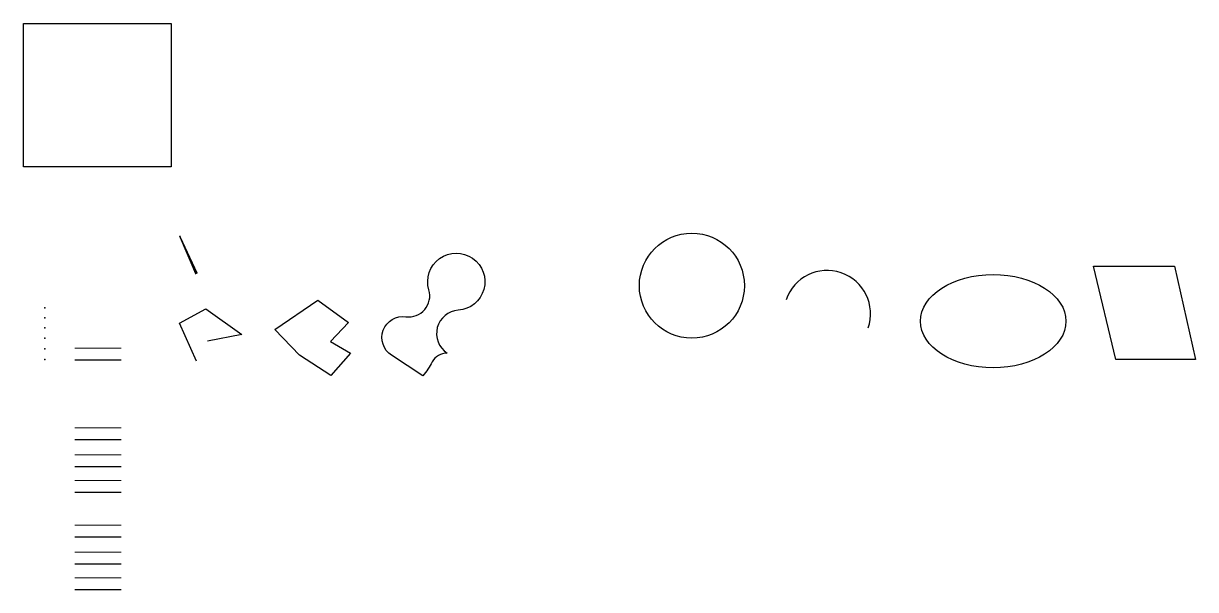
# Model space of a CAD drawing. Extents: x 0 to 1028, y -399 to 111.
# Drawn here: x 0 to 82.2, y -14.6 to 25.1 of the extents above; entities that cross this region are included whole.
import ezdxf

# ---------------------------------------------------------------- set-up
doc = ezdxf.new("R2010")
doc.units = 0
doc.linetypes.add('ACAD_ISO02W100', pattern=[15, 12, -3])
doc.layers.add('Layer_Lock', color=7, linetype='Continuous')
doc.layers.add('Layer_Lt_dash', color=7, linetype='ACAD_ISO02W100')
picture_1 = doc.add_image_def('image1.jpg', size_in_pixel=(994, 965))

msp = doc.modelspace()

# ---------------------------------------------------------------- linework, layer by layer
at = {"color": 3, "linetype": 'ACAD_ISO02W100', "lineweight": 13}
for p, q in [((3.593, 2.298), (6.864, 2.298)), ((3.593, -3.292), (6.864, -3.292)), ((3.593, -5.177), (6.864, -5.177)), ((3.593, -6.975), (6.864, -6.975))]:
    msp.add_line(p, q, dxfattribs=at)
for p, q in [((3.593, 1.477), (6.864, 1.477)), ((3.593, -4.112), (6.864, -4.112)), ((3.593, -5.998), (6.864, -5.998)), ((3.593, -7.795), (6.864, -7.795))]:
    msp.add_line(p, q)
for points in [[(35.301, 5.701, 0, 0, 2.127776), (39.652, 5.701, 0, 0, 0.307936), (38.347, 11.099, 0, 0, 0), (35.663, 8.744, 0, 0, 0), (38.046, 8.33, 3.67, 5.081, 0)], [(12.141, 7.499, 0.2, 0.1, 0), (10.946, 10.173, 0, 0, 0), (12.782, 11.167, 0, 0, 0), (15.684, 8.916, 0, 0, 0), (13.274, 8.43, 0.1, 0.5, 0)]]:
    msp.add_lwpolyline(points, format="xyseb")
msp.add_lwpolyline([(28.006, 0.361), (25.812, 1.793, -0.799559), (26.819, 4.499, 0.543862), (28.431, 6.378, -2.844377), (30.491, 4.947, 0.718751), (29.707, 1.949, 0.273794), (28.666, 1.333, -0.047611)], format="xyb", close=True)
msp.add_lwpolyline([(12.141, 1.38), (10.946, 4.053), (12.782, 5.048), (15.325, 3.258), (12.914, 2.772)])
msp.add_lwpolyline([(19.366, 1.797), (17.632, 3.6), (20.639, 5.651), (22.798, 4.095), (21.524, 2.752), (22.939, 1.939), (21.559, 0.383)], close=True)
msp.add_circle((46.872, 6.673), 3.682)
msp.add_arc((56.352, 4.698), 3.044, 341.04355, 161.04355)
msp.add_ellipse((68.001, 4.185), major_axis=(-5.101, 0), ratio=0.640373)
at = {"color": 7}
msp.add_point((1.494, 5.122), dxfattribs=at)
at = {"linetype": 'ACAD_ISO02W100'}
msp.add_point((1.494, 4.412), dxfattribs=at)
at = {"ltscale": 2, "true_color": 0x930af5}
msp.add_point((1.494, 3.715), dxfattribs=at)
at = {"color": 0, "linetype": 'ByBlock', "lineweight": -2}
msp.add_point((1.494, 2.241), dxfattribs=at)
msp.add_point((1.494, 1.491))
msp.add_3dface([(75.039, 8.05), (80.721, 8.05), (82.19, 1.492), (76.607, 1.492)])
at = {"layer": 'Layer_Lock', "color": 2, "linetype": 'Continuous'}
msp.add_point((1.494, 3.005), dxfattribs=at)
at = {"layer": 'Layer_Lt_dash', "linetype": 'ACAD_ISO02W100', "lineweight": 13}
for p, q in [((3.593, -10.122), (6.864, -10.122)), ((3.593, -12.007), (6.864, -12.007)), ((3.593, -13.805), (6.864, -13.805))]:
    msp.add_line(p, q, dxfattribs=at)
at = {"layer": 'Layer_Lt_dash'}
for p, q in [((3.593, -10.942), (6.864, -10.942)), ((3.593, -12.828), (6.864, -12.828)), ((3.593, -14.626), (6.864, -14.626))]:
    msp.add_line(p, q, dxfattribs=at)

# ---------------------------------------------------------------- pictures from other files: only their frames are drawn
image = msp.add_image(picture_1, insert=(0, 15), size_in_units=(10.354, 10.052))
image.dxf.flags = 7

doc.saveas('drawing.dxf')
